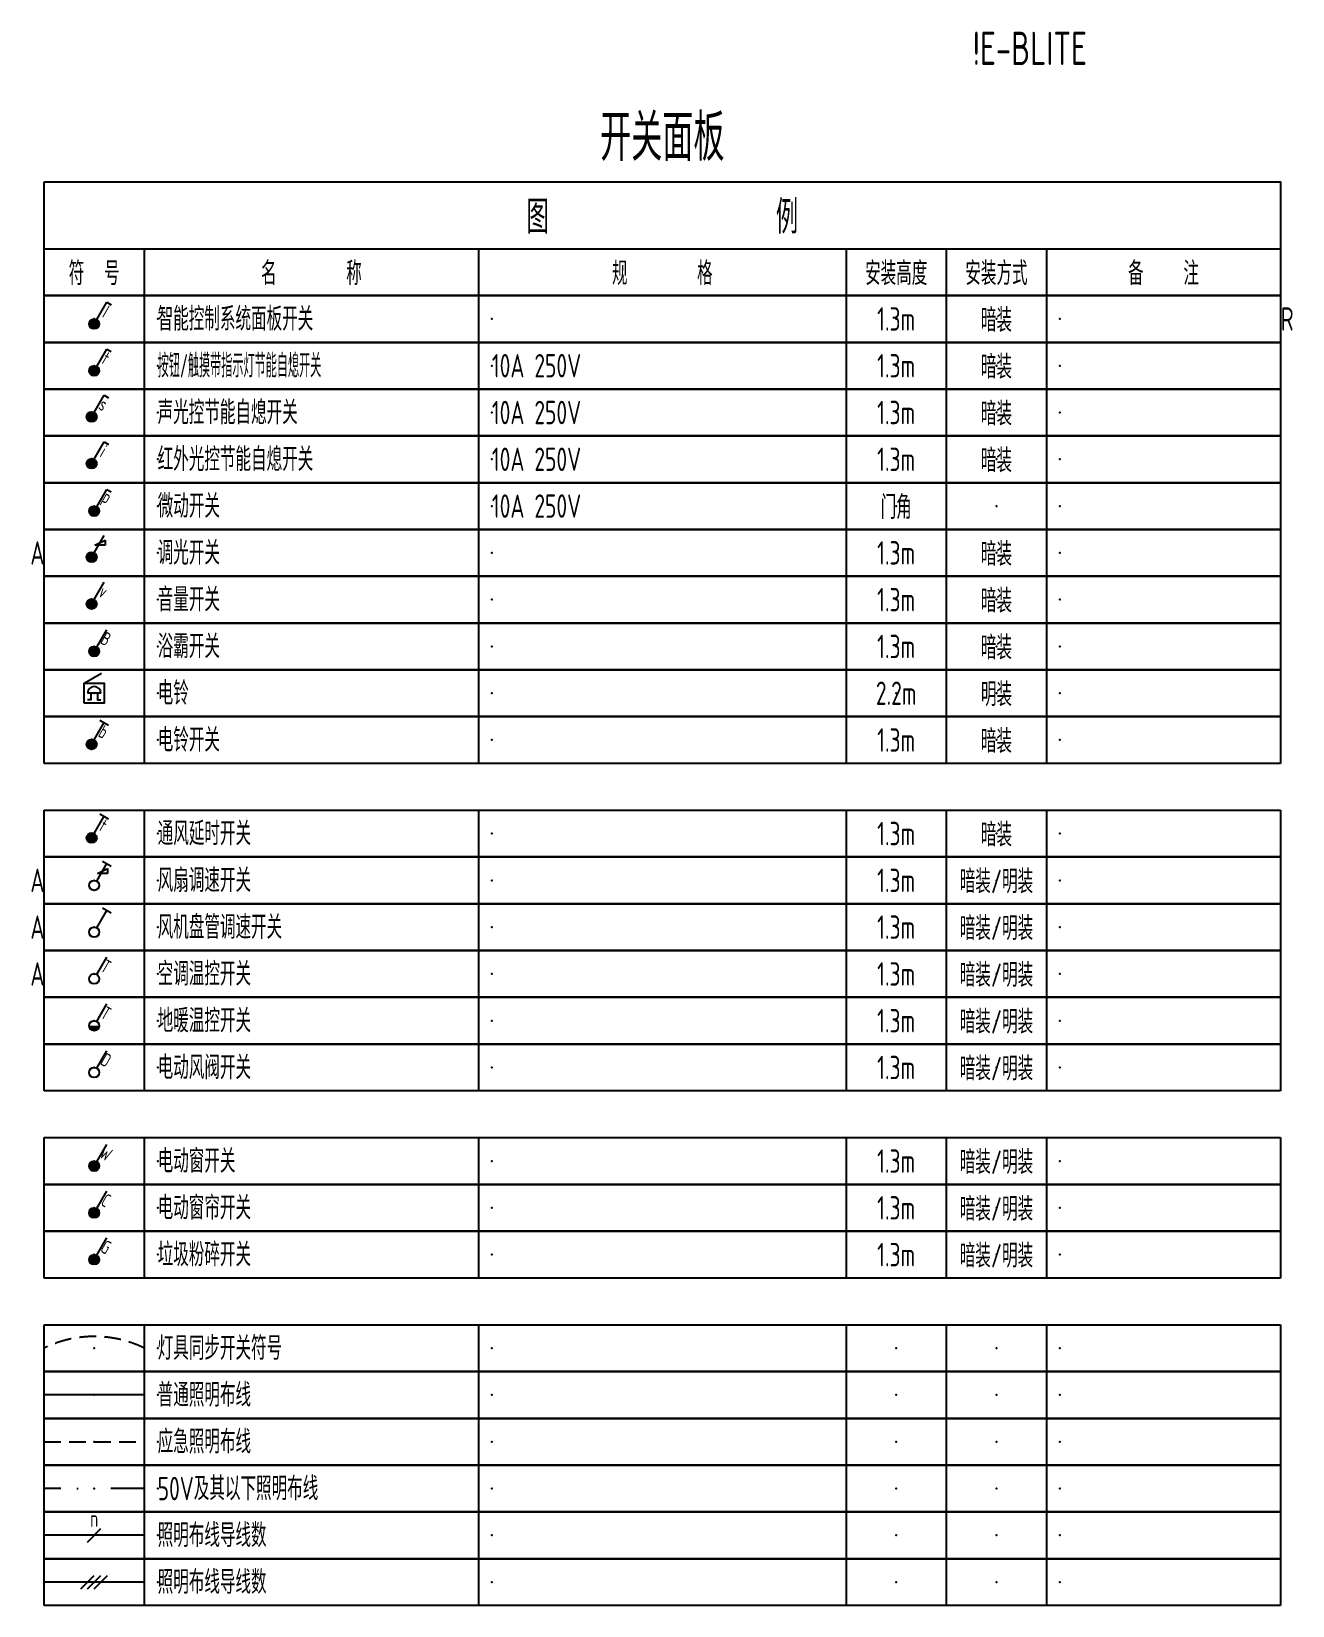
# Model space of a CAD drawing. Extents: x -337 to 273738, y -225 to 2088994.
# Drawn here: x 44274 to 63142, y 497360 to 520911 of the extents above; entities that cross this region are included whole.
import ezdxf
from ezdxf.enums import TextEntityAlignment as Align

# ---------------------------------------------------------------- set-up
doc = ezdxf.new("R2010")
doc.units = 0
doc.header["$LTSCALE"] = 1000
doc.linetypes.add('DIVIDE', pattern=[1.25, 0.5, -0.25, 0, -0.25, 0, -0.25])
doc.linetypes.add('HIDDEN', pattern=[0.375, 0.25, -0.125])
doc.layers.get('0').update_dxf_attribs({"linetype": 'CONTINUOUS'})
for name, color, linetype in [('E-LITE-CATE', 2, 'HIDDEN'), ('E-LITE-DEVC', 3, 'CONTINUOUS'), ('E-LITE-DIMS', 6, 'CONTINUOUS'), ('E-LITE-WIRE', 4, 'CONTINUOUS'), ('E-LITE-WIRE-LV', 4, 'DIVIDE'), ('E-LITE-WIRE2', 4, 'HIDDEN'), ('E-UNIV-DIAG', 2, 'CONTINUOUS'), ('E-UNIV-EL', 140, 'CONTINUOUS'), ('E-UNIV-NOTE', 6, 'CONTINUOUS')]:
    doc.layers.add(name, color=color, linetype=linetype)
doc.styles.add('TH-STYLE3', font='tssdeng.shx', dxfattribs={"width": 0.65, "bigfont": 'tssdchn.shx'})

msp = doc.modelspace()

# ---------------------------------------------------------------- texts
at = {"layer": 'E-UNIV-NOTE', "style": 'TH-STYLE3', "width": 0.7}
msp.add_text('!E-BLITE', height=500, dxfattribs=at).set_placement((59212, 520660), align=Align.MIDDLE)

# ---------------------------------------------------------------- blocks, each defined once
blk = doc.blocks.new('E-BKTS2')
for p, q in [((0, 0), (185, 0)), ((0, -7), (0, 0)), ((185, 0), (185, -7)), ((185, -7), (0, -7))]:
    blk.add_line(p, q)
at = {"linetype": 'Continuous'}
for p, q in [((15, 0), (15, -7)), ((65, 0), (65, -7)), ((120, 0), (120, -7)), ((135, 0), (135, -7)), ((150, 0), (150, -7))]:
    blk.add_line(p, q, dxfattribs=at)
for p in [(7.5, -3.5), (17, -3.5), (67, -3.5), (127.5, -3.5), (142.5, -3.5), (152, -3.5)]:
    blk.add_point(p, dxfattribs=at)
blk = doc.blocks.new('E-BSW013-1')
for p, q in [((0.38, 1.4), (1.87, 4)), ((0.5, 2.54), (2, 3.29)), ((2, 2.54), (0.5, 2.54)), ((2, 3.29), (2, 2.54))]:
    blk.add_line(p, q)
at = {"const_width": 0.75}
blk.add_lwpolyline([(-0.38, 0.75, 1), (0.38, 0.75, 1)], format="xyb", close=True, dxfattribs=at)
blk.add_circle((0, 0.75), 0.75)
blk = doc.blocks.new('E-BSW014')
for p, q in [((0.38, 1.4), (1.88, 4)), ((0.5, 2.54), (2, 3.29)), ((2, 2.54), (0.5, 2.54)), ((1.23, 4.37), (2.52, 3.62)), ((2, 3.29), (2, 2.54))]:
    blk.add_line(p, q)
blk.add_circle((0, 0.75), 0.75)
blk = doc.blocks.new('E-BKTS1')
blk.add_line((0, -10), (185, -10))
at = {"linetype": 'Continuous'}
for p, q in [((15, -10), (15, -17)), ((65, -10), (65, -17)), ((120, -10), (120, -17)), ((135, -10), (135, -17)), ((150, -10), (150, -17))]:
    blk.add_line(p, q, dxfattribs=at)
blk.add_lwpolyline([(0, 0), (185, 0), (185, -17), (0, -17)], close=True)
at = {"layer": 'E-UNIV-NOTE', "style": 'TH-STYLE3', "width": 0.7}
for s, height, p in [('图                例', 5, (92.5, -5)), ('安装高度', 3.5, (127.5, -13.5)), ('安装方式', 3.5, (142.5, -13.5))]:
    blk.add_text(s, height=height, dxfattribs=at).set_placement(p, align=Align.MIDDLE)
at = {"layer": 'E-UNIV-NOTE', "linetype": 'Continuous', "style": 'TH-STYLE3', "width": 0.7}
for s, p in [('符  号', (7.5, -13.5)), ('名       称', (40, -13.5)), ('规       格', (92.5, -13.5)), ('备    注', (167.5, -13.5))]:
    blk.add_text(s, height=3.5, dxfattribs=at).set_placement(p, align=Align.MIDDLE)
blk = doc.blocks.new('E-BU201')
blk.add_line((-1.5, 1.5), (1.1, 3))
blk.add_lwpolyline([(-1.5, -1.5), (-1.5, 1.5), (1.5, 1.5), (1.5, -1.5)], close=True)
at = {"layer": 'E-UNIV-EL'}
blk.add_line((1, 0), (-1, 0), dxfattribs=at)
for points in [[(-0.5, 0), (-0.5, -1), (-1, -1)], [(0.5, 0), (0.5, -1), (1, -1)]]:
    blk.add_lwpolyline(points, dxfattribs=at)
blk.add_arc((0, 0), 1, 0, 180, dxfattribs=at)
blk = doc.blocks.new('E-ANNO04')
blk.add_line((-1, -1), (1, 1))
at = {"style": 'TH-STYLE3', "width": 0.7}
blk.add_attdef('N', text='', height=2.5, dxfattribs=at).set_placement((0, 2.5), align=Align.MIDDLE)
blk = doc.blocks.new('E-anno03')
for p, q in [((-2, -1), (0, 1)), ((-1, -1), (1, 1)), ((0, -1), (2, 1))]:
    blk.add_line(p, q)
blk = doc.blocks.new('E-BSW011-1')
for p, q in [((0.38, 1.4), (1.88, 4)), ((1.88, 4), (2.52, 3.62))]:
    blk.add_line(p, q)
at = {"const_width": 0.75}
blk.add_lwpolyline([(-0.38, 0.75, 1), (0.38, 0.75, 1)], format="xyb", close=True, dxfattribs=at)
blk.add_circle((0, 0.75), 0.75)
at = {"layer": 'E-UNIV-EL', "style": 'TH-STYLE3', "width": 0.7}
blk.add_attdef('F', text='', height=2, rotation=330, dxfattribs=at).set_placement((1.77, 2.62), align=Align.MIDDLE)
blk = doc.blocks.new('E-BSW011-2')
for p, q in [((0.38, 1.4), (1.88, 4)), ((1.88, 4), (2.52, 3.62))]:
    blk.add_line(p, q)
at = {"const_width": 0.75}
blk.add_lwpolyline([(-0.38, 0.75, 1), (0.38, 0.75, 1)], format="xyb", close=True, dxfattribs=at)
blk.add_circle((0, 0.75), 0.75)
at = {"layer": 'E-UNIV-EL', "style": 'TH-STYLE3', "width": 0.7}
blk.add_attdef('F', text='', height=2, rotation=330, dxfattribs=at).set_placement((1.77, 2.62), align=Align.MIDDLE)
blk = doc.blocks.new('E-BSW011-3')
for p, q in [((0.38, 1.4), (1.88, 4)), ((1.88, 4), (2.52, 3.62))]:
    blk.add_line(p, q)
at = {"const_width": 0.75}
blk.add_lwpolyline([(-0.38, 0.75, 1), (0.38, 0.75, 1)], format="xyb", close=True, dxfattribs=at)
blk.add_circle((0, 0.75), 0.75)
at = {"layer": 'E-UNIV-EL', "style": 'TH-STYLE3', "width": 0.7}
blk.add_attdef('F', text='', height=2, rotation=330, dxfattribs=at).set_placement((1.77, 2.62), align=Align.MIDDLE)
blk = doc.blocks.new('E-BSW011-4')
for p, q in [((0.38, 1.4), (1.88, 4)), ((1.88, 4), (2.52, 3.62))]:
    blk.add_line(p, q)
at = {"const_width": 0.75}
blk.add_lwpolyline([(-0.38, 0.75, 1), (0.38, 0.75, 1)], format="xyb", close=True, dxfattribs=at)
blk.add_circle((0, 0.75), 0.75)
at = {"layer": 'E-UNIV-EL', "style": 'TH-STYLE3', "width": 0.7}
blk.add_attdef('F', text='', height=2, rotation=330, dxfattribs=at).set_placement((1.77, 2.62), align=Align.MIDDLE)
blk = doc.blocks.new('E-BSW012-1')
for p, q in [((0.38, 1.4), (1.88, 4)), ((1.23, 4.37), (2.52, 3.62))]:
    blk.add_line(p, q)
at = {"const_width": 0.75}
blk.add_lwpolyline([(-0.38, 0.75, 1), (0.38, 0.75, 1)], format="xyb", close=True, dxfattribs=at)
blk.add_circle((0, 0.75), 0.75)
at = {"layer": 'E-UNIV-EL', "style": 'TH-STYLE3', "width": 0.7}
blk.add_attdef('F', text='', height=2, rotation=330, dxfattribs=at).set_placement((1.77, 2.62), align=Align.MIDDLE)
blk = doc.blocks.new('E-BSW012-2')
for p, q in [((0.38, 1.4), (1.88, 4)), ((1.23, 4.37), (2.52, 3.62))]:
    blk.add_line(p, q)
at = {"const_width": 0.75}
blk.add_lwpolyline([(-0.38, 0.75, 1), (0.38, 0.75, 1)], format="xyb", close=True, dxfattribs=at)
blk.add_circle((0, 0.75), 0.75)
at = {"layer": 'E-UNIV-EL', "style": 'TH-STYLE3', "width": 0.7}
blk.add_attdef('F', text='', height=2, rotation=330, dxfattribs=at).set_placement((1.77, 2.62), align=Align.MIDDLE)
blk = doc.blocks.new('E-BSW017-1')
blk.add_line((0.38, 1.4), (1.88, 4))
at = {"const_width": 0.75}
blk.add_lwpolyline([(-0.38, 0.75, 1), (0.38, 0.75, 1)], format="xyb", close=True, dxfattribs=at)
blk.add_circle((0, 0.75), 0.75)
at = {"layer": 'E-UNIV-EL', "style": 'TH-STYLE3', "width": 0.7}
blk.add_attdef('F', text='', height=2, rotation=330, dxfattribs=at).set_placement((1.77, 2.62), align=Align.MIDDLE)
blk = doc.blocks.new('E-BSW016-1')
blk.add_line((0.38, 1.4), (1.88, 4))
at = {"const_width": 0.75}
blk.add_lwpolyline([(-0.38, 0.75, 1), (0.38, 0.75, 1)], format="xyb", close=True, dxfattribs=at)
blk.add_circle((0, 0.75), 0.75)
at = {"layer": 'E-UNIV-EL', "style": 'TH-STYLE3', "width": 0.7}
blk.add_attdef('F', text='', height=2, rotation=330, dxfattribs=at).set_placement((1.77, 2.62), align=Align.MIDDLE)
blk = doc.blocks.new('E-BSW018-2')
blk.add_line((0.38, 1.4), (1.88, 4))
blk.add_circle((0, 0.75), 0.75)
at = {"layer": 'E-UNIV-EL', "style": 'TH-STYLE3', "width": 0.7}
blk.add_attdef('F', text='', height=2, rotation=330, dxfattribs=at).set_placement((1.77, 2.62), align=Align.MIDDLE)
blk = doc.blocks.new('E-BSW018-3')
blk.add_line((0.38, 1.4), (1.88, 4))
at = {"const_width": 0.75}
blk.add_lwpolyline([(-0.38, 0.75, 1), (0.38, 0.75)], format="xyb", dxfattribs=at)
blk.add_circle((0, 0.75), 0.75)
at = {"layer": 'E-UNIV-EL', "style": 'TH-STYLE3', "width": 0.7}
blk.add_attdef('F', text='', height=2, rotation=330, dxfattribs=at).set_placement((1.77, 2.62), align=Align.MIDDLE)
blk = doc.blocks.new('E-BSW018-4')
blk.add_line((0.38, 1.4), (1.88, 4))
blk.add_circle((0, 0.75), 0.75)
at = {"layer": 'E-UNIV-EL', "style": 'TH-STYLE3', "width": 0.7}
blk.add_attdef('F', text='', height=2, rotation=330, dxfattribs=at).set_placement((1.77, 2.62), align=Align.MIDDLE)
blk = doc.blocks.new('E-BSW017-4')
blk.add_line((0.38, 1.4), (1.88, 4))
at = {"const_width": 0.75}
blk.add_lwpolyline([(-0.38, 0.75, 1), (0.38, 0.75, 1)], format="xyb", close=True, dxfattribs=at)
blk.add_circle((0, 0.75), 0.75)
at = {"layer": 'E-UNIV-EL', "style": 'TH-STYLE3', "width": 0.7}
blk.add_attdef('F', text='', height=2, rotation=330, dxfattribs=at).set_placement((1.77, 2.62), align=Align.MIDDLE)
blk = doc.blocks.new('E-BSW017-2')
blk.add_line((0.38, 1.4), (1.88, 4))
at = {"const_width": 0.75}
blk.add_lwpolyline([(-0.38, 0.75, 1), (0.38, 0.75, 1)], format="xyb", close=True, dxfattribs=at)
blk.add_circle((0, 0.75), 0.75)
at = {"layer": 'E-UNIV-EL', "style": 'TH-STYLE3', "width": 0.7}
blk.add_attdef('F', text='', height=2, rotation=330, dxfattribs=at).set_placement((1.77, 2.62), align=Align.MIDDLE)
blk = doc.blocks.new('E-BSW017-3')
blk.add_line((0.38, 1.4), (1.88, 4))
at = {"const_width": 0.75}
blk.add_lwpolyline([(-0.38, 0.75, 1), (0.38, 0.75, 1)], format="xyb", close=True, dxfattribs=at)
blk.add_circle((0, 0.75), 0.75)
at = {"layer": 'E-UNIV-EL', "style": 'TH-STYLE3', "width": 0.7}
blk.add_attdef('F', text='', height=2, rotation=330, dxfattribs=at).set_placement((1.77, 2.62), align=Align.MIDDLE)
blk = doc.blocks.new('E-BSW015')
for p, q in [((0.38, 1.4), (1.88, 4)), ((1.23, 4.37), (2.52, 3.62))]:
    blk.add_line(p, q)
blk.add_circle((0, 0.75), 0.75)
blk = doc.blocks.new('E-BSW010-1')
for p, q in [((0.38, 1.4), (1.88, 4)), ((1.88, 4), (2.52, 3.62))]:
    blk.add_line(p, q)
at = {"const_width": 0.75}
blk.add_lwpolyline([(-0.38, 0.75, 1), (0.38, 0.75, 1)], format="xyb", close=True, dxfattribs=at)
blk.add_circle((0, 0.75), 0.75)
at = {"layer": 'E-UNIV-EL', "style": 'TH-STYLE3', "width": 0.7}
blk.add_attdef('F', text='', height=2, rotation=330, dxfattribs=at).set_placement((1.77, 2.62), align=Align.MIDDLE)
blk = doc.blocks.new('开关面板二')
at = {"layer": 'E-LITE-CATE'}
blk.add_arc((750, -18970), 1695, 63.732, 116.268, dxfattribs=at)
at = {"layer": 'E-LITE-WIRE'}
for p, q in [((1500, -18150), (0, -18150)), ((1500, -20250), (0, -20250)), ((1500, -20950), (0, -20950))]:
    blk.add_line(p, q, dxfattribs=at)
at = {"layer": 'E-LITE-WIRE-LV'}
blk.add_line((1500, -19550), (0, -19550), dxfattribs=at)
at = {"layer": 'E-LITE-WIRE2'}
blk.add_line((0, -18850), (1500, -18850), dxfattribs=at)
at = {"layer": 'E-LITE-DEVC', "xscale": 100, "yscale": 100, "zscale": 100}
for name, p, values in [('E-BSW010-1', (750, -2200), {'F': 'I'}), ('E-BSW011-1', (750, -2900), {'F': 't'}), ('E-BSW011-2', (712, -3590), {'F': 's'}), ('E-BSW011-3', (712, -4290), {'F': 'i'}), ('E-BSW011-4', (750, -5000), {'F': 'p'}), ('E-BSW016-1', (712, -6390), {'F': 'v'}), ('E-BSW017-1', (750, -7100), {'F': 'B'}), ('E-BSW012-2', (712, -8490), {'F': 'b'}), ('E-BSW012-1', (712, -9890), {'F': 't'}), ('E-BSW018-2', (750, -12000), {'F': 'T'}), ('E-BSW018-3', (750, -12700), {'F': 'T'}), ('E-BSW018-4', (750, -13400), {'F': 'D'}), ('E-BSW017-2', (750, -14800), {'F': 'W'}), ('E-BSW017-3', (750, -15500), {'F': 'C'}), ('E-BSW017-4', (750, -16200), {'F': 'G'})]:
    blk.add_blockref(name, p, dxfattribs=at).add_auto_attribs(values)
for name, p in [('E-BSW013-1', (712, -5690)), ('E-BU201', (750, -7650)), ('E-BSW014', (750, -10600)), ('E-BSW015', (750, -11300))]:
    blk.add_blockref(name, p, dxfattribs=at)
at = {"layer": 'E-LITE-DIMS', "xscale": 100, "yscale": 100, "zscale": 100}
blk.add_blockref('E-ANNO04', (750, -20250), dxfattribs=at).add_auto_attribs({'N': 'n'})
blk.add_blockref('E-anno03', (750, -20950), dxfattribs=at)
at = {"layer": 'E-UNIV-DIAG', "xscale": 100, "yscale": 100, "zscale": 100}
for name, p in [('E-BKTS1', (0, 0)), ('E-BKTS2', (0, -1700)), ('E-BKTS2', (0, -2400)), ('E-BKTS2', (0, -3100)), ('E-BKTS2', (0, -3800)), ('E-BKTS2', (0, -4500)), ('E-BKTS2', (0, -5200)), ('E-BKTS2', (0, -5900)), ('E-BKTS2', (0, -6600)), ('E-BKTS2', (0, -7300)), ('E-BKTS2', (0, -8000)), ('E-BKTS2', (0, -9400)), ('E-BKTS2', (0, -10100)), ('E-BKTS2', (0, -10800)), ('E-BKTS2', (0, -11500)), ('E-BKTS2', (0, -12200)), ('E-BKTS2', (0, -12900)), ('E-BKTS2', (0, -14300)), ('E-BKTS2', (0, -15000)), ('E-BKTS2', (0, -15700)), ('E-BKTS2', (0, -17100)), ('E-BKTS2', (0, -17800)), ('E-BKTS2', (0, -18500)), ('E-BKTS2', (0, -19200)), ('E-BKTS2', (0, -19900)), ('E-BKTS2', (0, -20600))]:
    blk.add_blockref(name, p, dxfattribs=at)
at = {"layer": 'E-UNIV-NOTE', "style": 'TH-STYLE3', "width": 0.7}
for s, height, p in [('开关面板', 700, (9250, 700)), ('1.3m', 350, (12750, -2050)), ('暗装', 350, (14250, -2050)), ('R', 350, (18600, -2050)), ('1.3m', 350, (12750, -2750)), ('暗装', 350, (14250, -2750)), ('1.3m', 350, (12750, -3450)), ('暗装', 350, (14250, -3450)), ('1.3m', 350, (12750, -4150)), ('暗装', 350, (14250, -4150)), ('门角', 350, (12750, -4850)), ('A', 350, (-100, -5550)), ('1.3m', 350, (12750, -5550)), ('暗装', 350, (14250, -5550)), ('1.3m', 350, (12750, -6250)), ('暗装', 350, (14250, -6250)), ('1.3m', 350, (12750, -6950)), ('暗装', 350, (14250, -6950)), ('2.2m', 350, (12750, -7650)), ('明装', 350, (14250, -7650)), ('1.3m', 350, (12750, -8350)), ('暗装', 350, (14250, -8350)), ('1.3m', 350, (12750, -9750)), ('暗装', 350, (14250, -9750)), ('A', 350, (-100, -10450)), ('1.3m', 350, (12750, -10450)), ('暗装/明装', 350, (14250, -10450)), ('A', 350, (-100, -11150)), ('1.3m', 350, (12750, -11150)), ('暗装/明装', 350, (14250, -11150)), ('A', 350, (-100, -11850)), ('1.3m', 350, (12750, -11850)), ('暗装/明装', 350, (14250, -11850)), ('1.3m', 350, (12750, -12550)), ('暗装/明装', 350, (14250, -12550)), ('1.3m', 350, (12750, -13250)), ('暗装/明装', 350, (14250, -13250)), ('1.3m', 350, (12750, -14650)), ('暗装/明装', 350, (14250, -14650)), ('1.3m', 350, (12750, -15350)), ('暗装/明装', 350, (14250, -15350)), ('1.3m', 350, (12750, -16050)), ('暗装/明装', 350, (14250, -16050))]:
    blk.add_text(s, height=height, dxfattribs=at).set_placement(p, align=Align.MIDDLE)
at = {"layer": 'E-UNIV-NOTE', "style": 'TH-STYLE3'}
for s, width, p in [('智能控制系统面板开关', 0.7, (1700, -2050)), ('按钮/触摸带指示灯节能自熄开关', 0.5, (1700, -2750)), ('10A 250V', 0.7, (6700, -2750)), ('声光控节能自熄开关', 0.7, (1700, -3450)), ('10A 250V', 0.7, (6700, -3450)), ('红外光控节能自熄开关', 0.7, (1700, -4150)), ('10A 250V', 0.7, (6700, -4150)), ('微动开关', 0.7, (1700, -4850)), ('10A 250V', 0.7, (6700, -4850)), ('调光开关', 0.7, (1700, -5550)), ('音量开关', 0.7, (1700, -6250)), ('浴霸开关', 0.7, (1700, -6950)), ('电铃', 0.7, (1700, -7650)), ('电铃开关', 0.7, (1700, -8350)), ('通风延时开关', 0.7, (1700, -9750)), ('风扇调速开关', 0.7, (1700, -10450)), ('风机盘管调速开关', 0.7, (1700, -11150)), ('空调温控开关', 0.7, (1700, -11850)), ('地暖温控开关', 0.7, (1700, -12550)), ('电动风阀开关', 0.7, (1700, -13250)), ('电动窗开关', 0.7, (1700, -14650)), ('电动窗帘开关', 0.7, (1700, -15350)), ('垃圾粉碎开关', 0.7, (1700, -16050)), ('灯具同步开关符号', 0.7, (1700, -17450)), ('普通照明布线', 0.7, (1700, -18150)), ('应急照明布线', 0.7, (1700, -18850)), ('50V及其以下照明布线', 0.7, (1700, -19550)), ('照明布线导线数', 0.7, (1700, -20250)), ('照明布线导线数', 0.7, (1700, -20950))]:
    blk.add_text(s, height=350, dxfattribs=dict(at, width=width)).set_placement(p, align=Align.MIDDLE_LEFT)

# ---------------------------------------------------------------- block references
msp.add_blockref('开关面板二', (44462, 518660))

msp.set_redraw_order([(e.dxf.handle, doc.entitydb.next_handle()) for e in msp.query("TEXT MTEXT ATTDEF DIMENSION ARC_DIMENSION")])  # texts and dimensions are drawn at this point

doc.saveas('drawing.dxf')
